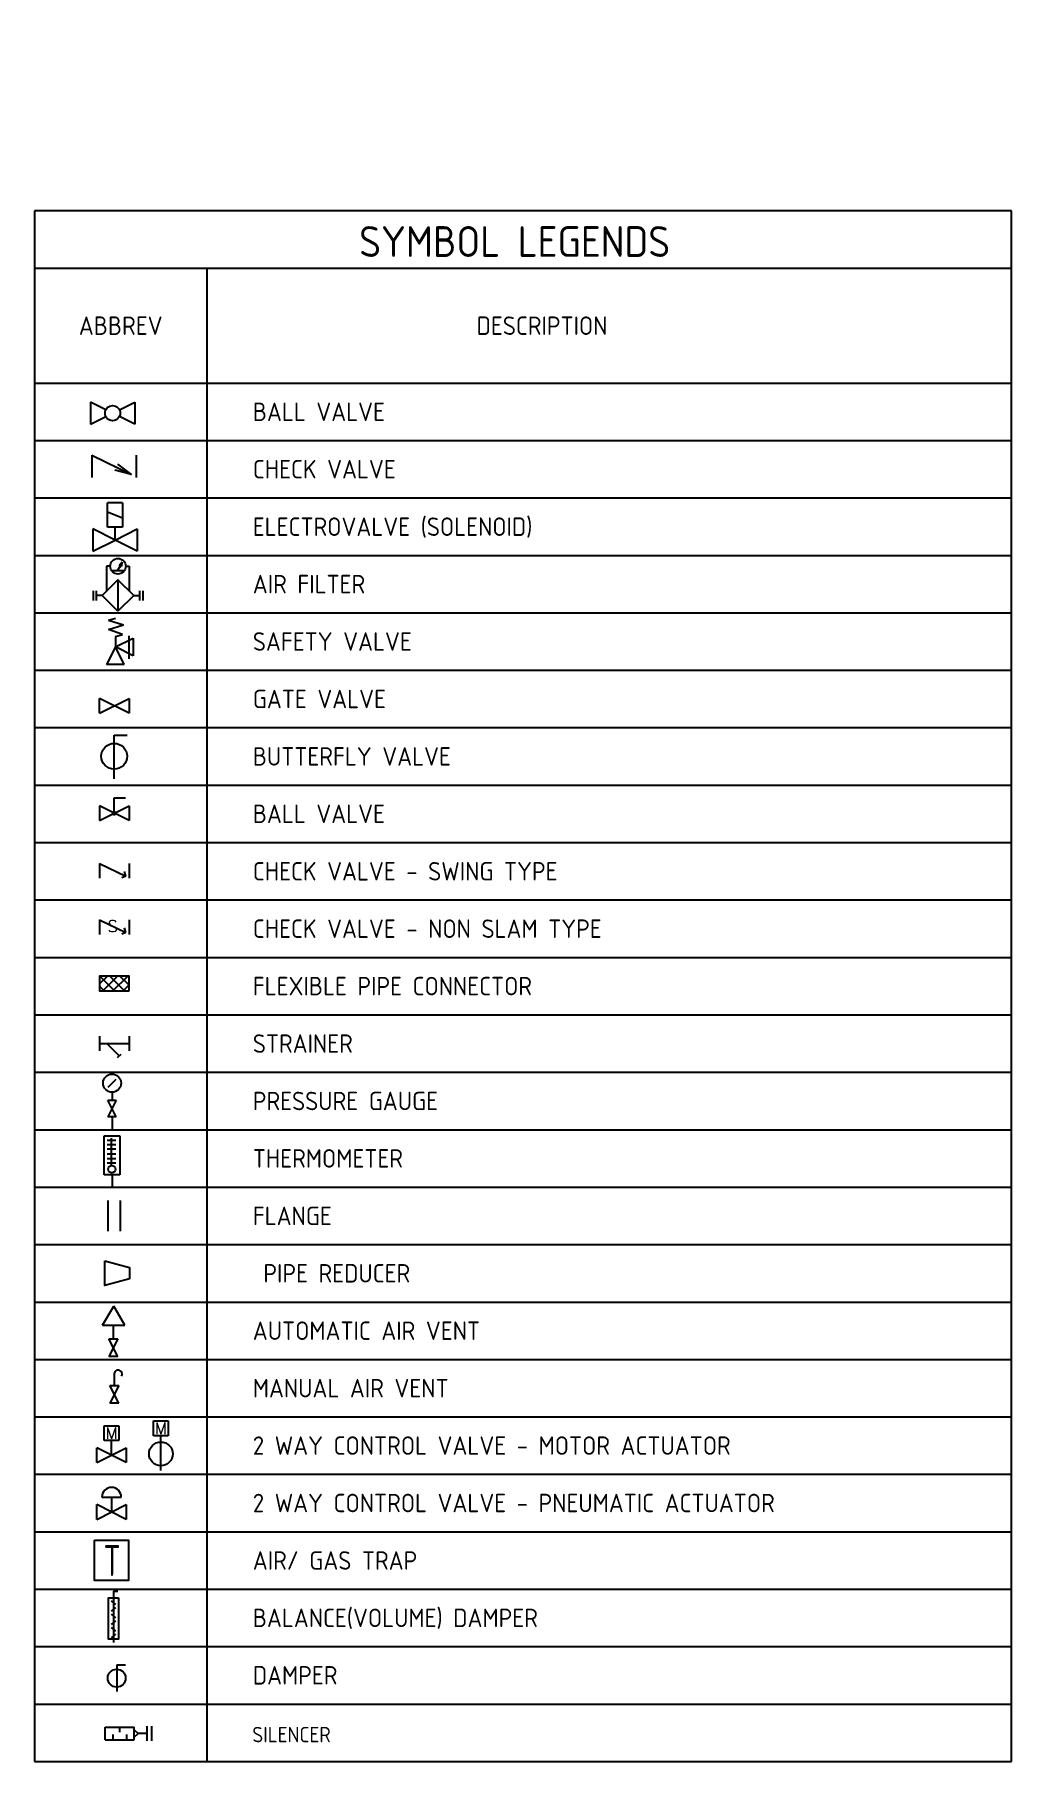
# Model space of a CAD drawing. Header units: millimetres. Extents: x -418 to 883, y -30 to 1351.
# Drawn here: x 724.6 to 883.3, y 306.1 to 586.7 of the extents above; entities that cross this region are included whole.
import ezdxf
from ezdxf.enums import TextEntityAlignment as Align

# ---------------------------------------------------------------- set-up
doc = ezdxf.new("R2010")
doc.units = ezdxf.units.MM
doc.header["$LTSCALE"] = 10
doc.layers.get('defpoints').update_dxf_attribs({"color": 1})
for name, color, linetype in [('M-FM-LINE1', 1, 'Continuous'), ('M-FM-LINE2', 2, 'Continuous'), ('M-FM-LINE7', 7, 'Continuous'), ('M-FM-TTL', 6, 'Continuous'), ('M-FM-TXT', 3, 'Continuous'), ('U-CDA-EQ', 22, 'Continuous'), ('U-CDA-V', 2, 'Continuous'), ('U-CW-TXT', 3, 'Continuous'), ('U-PCDA-VALVE', 3, 'Continuous')]:
    doc.layers.add(name, color=color, linetype=linetype)
doc.styles.add('AA-TXT', font='isocp.shx', dxfattribs={"bigfont": 'chineset.shx'})
doc.styles.add('STDTEXT', font='complex.shx', dxfattribs={"bigfont": 'chineset.shx'})

msp = doc.modelspace()

# ---------------------------------------------------------------- texts
at = {"layer": 'M-FM-LINE2', "style": 'STDTEXT'}
for s, p in [('S', (737.25, 441.8)), ('M', (737.07, 359.42)), ('M', (745.09, 360.19))]:
    msp.add_text(s, height=1.87, dxfattribs=at).set_placement(p, align=Align.MIDDLE)
at = {"layer": 'M-FM-LINE2', "style": 'AA-TXT', "width": 0.8}
msp.add_text('T', height=5, dxfattribs=at).set_placement((737.15, 338.72), align=Align.MIDDLE)
at = {"layer": 'M-FM-TTL', "style": 'AA-TXT'}
msp.add_text('SYMBOL LEGENDS', height=5, dxfattribs=at).set_placement((802.58, 553.07), align=Align.MIDDLE)
at = {"layer": 'M-FM-TXT', "style": 'AA-TXT'}
for s, p in [('ABBREV', (738.56, 539.39)), ('DESCRIPTION', (807.03, 539.39))]:
    msp.add_text(s, height=3, dxfattribs=at).set_placement(p, align=Align.MIDDLE)
for s, p in [('BALL VALVE', (760.03, 525.39)), ('CHECK VALVE', (760.03, 516.06)), ('ELECTROVALVE (SOLENOID)', (760.03, 506.72)), ('AIR FILTER', (760.03, 497.39)), ('SAFETY VALVE', (760.03, 488.06)), ('GATE VALVE', (760.03, 478.72)), ('BUTTERFLY VALVE', (760.03, 469.39)), ('BALL VALVE', (760.03, 460.06)), ('CHECK VALVE - SWING TYPE', (760.03, 450.72)), ('CHECK VALVE - NON SLAM TYPE', (760.03, 441.39)), ('FLEXIBLE PIPE CONNECTOR', (760.03, 432.06)), ('STRAINER', (760.03, 422.72)), ('PRESSURE GAUGE', (760.03, 413.39)), ('THERMOMETER', (760.03, 404.06)), ('FLANGE', (760.03, 394.72)), (' PIPE REDUCER', (760.03, 385.39)), ('AUTOMATIC AIR VENT ', (760.03, 376.06)), ('MANUAL AIR VENT', (760.03, 366.72)), ('2 WAY CONTROL VALVE - MOTOR ACTUATOR  ', (760.03, 357.39)), ('2 WAY CONTROL VALVE - PNEUMATIC ACTUATOR  ', (760.03, 348.06)), ('AIR/ GAS TRAP', (760.03, 338.72)), ('BALANCE(VOLUME) DAMPER', (760.03, 329.39)), ('DAMPER', (760.03, 320.06))]:
    msp.add_text(s, height=3, dxfattribs=at).set_placement(p, align=Align.MIDDLE_LEFT)
at = {"layer": 'U-CW-TXT', "style": 'AA-TXT'}
msp.add_text('SILENCER', height=2.5, dxfattribs=at).set_placement((759.95, 309.17))

# ---------------------------------------------------------------- blocks, each defined once
blk = doc.blocks.new('MA20D1')
at = {"linetype": 'ByBlock'}
for p, q in [((-0.5, -0.25), (-0.5, 0.25)), ((-0.5, -0.25), (0.5, 0.25)), ((0.5, -0.25), (-0.5, 0.25)), ((0.5, 0.25), (0.5, -0.25))]:
    blk.add_line(p, q, dxfattribs=at)
blk = doc.blocks.new('MC23DA')
at = {"linetype": 'ByBlock'}
for p, q in [((-0.5, 0.25), (-0.5, -0.25)), ((-0.5, 0.25), (-0.5, 0)), ((-0.5, 0), (-0.5, -0.25)), ((-0.5, 0), (0.5, 0)), ((-0.25, 0), (0.17, -0.42)), ((0.5, 0.25), (0.5, -0.25)), ((0.5, 0.25), (0.5, -0.25)), ((0.112, -0.48), (0.229, -0.361))]:
    blk.add_line(p, q, dxfattribs=at)
blk = doc.blocks.new('MB23DA')
at = {"linetype": 'ByBlock'}
for p, q in [((-0.5, 0.25), (0.394, -0.184)), ((-0.5, 0.25), (-0.5, -0.25)), ((0.5, 0.25), (0.5, -0.25)), ((0.394, -0.184), (0.261, -0.243)), ((0.394, -0.184), (0.352, -0.024))]:
    blk.add_line(p, q, dxfattribs=at)
blk = doc.blocks.new('BASEVALV', base_point=(23.75, 10.688))
for p, q in [((24, 10.625), (23.75, 10.75)), ((23.75, 10.625), (24, 10.75)), ((23.75, 10.75), (23.75, 10.625)), ((24, 10.75), (24, 10.625))]:
    blk.add_line(p, q)
blk = doc.blocks.new('MA21D1')
at = {"linetype": 'ByBlock'}
for points, const_width in [([(0, 0, 1), (0, 0, 1)], 0.25), ([(-0.045, -0.027, -1.665896), (0.037, -0.027, -1.665896)], 0.072), ([(-0.045, 0.02, 1.665896), (0.037, 0.02, 1.665896)], 0.072)]:
    blk.add_lwpolyline(points, format="xyb", dxfattribs=dict(at, const_width=const_width))
at = {"linetype": 'ByBlock', "xscale": 4, "yscale": 4, "zscale": 4}
blk.add_blockref('BASEVALV', (-0.5, 0), dxfattribs=at)
blk = doc.blocks.new('A$C5D640173')
at = {"layer": 'U-CDA-V'}
for p, q in [((0, 0), (0, 2.72)), ((0.88, 0), (0.88, 2.72))]:
    blk.add_line(p, q, dxfattribs=at)

# ---------------------------------------------------------------- hatches: boundary and pattern name
at = {"layer": 'M-FM-LINE2'}
h = msp.add_hatch(dxfattribs=at)
h.set_pattern_fill('ANSI37', color=1, scale=9.333333, style=0)
h.set_pattern_definition([(45, (253.1694, 120.4041), (-0.824958, 0.824958), []), (135, (253.1694, 120.4041), (-0.824958, -0.824958), [])])
h.paths.add_polyline_path([(739.91, 431.29), (739.91, 433.69), (735.11, 433.69), (735.11, 431.29)])

# ---------------------------------------------------------------- linework, layer by layer
at = {"layer": 'defpoints'}
msp.add_point((750, 586.7), dxfattribs=at)
at = {"layer": 'M-FM-LINE1'}
for p, q in [((752.56, 548.72), (752.56, 306.06)), ((724.56, 520.72), (883.31, 520.72)), ((724.56, 511.39), (883.31, 511.39)), ((724.56, 502.06), (883.31, 502.06)), ((724.56, 492.72), (883.31, 492.72)), ((724.56, 483.39), (883.31, 483.39)), ((724.56, 474.06), (883.31, 474.06)), ((724.56, 464.72), (883.31, 464.72)), ((724.56, 455.39), (883.31, 455.39)), ((724.56, 446.06), (883.31, 446.06)), ((724.56, 436.72), (883.31, 436.72)), ((724.56, 427.39), (883.31, 427.39)), ((724.56, 418.06), (883.31, 418.06)), ((724.56, 408.72), (883.31, 408.72)), ((724.56, 399.39), (883.31, 399.39)), ((724.56, 390.06), (883.31, 390.06)), ((724.56, 380.72), (883.31, 380.72)), ((724.56, 371.39), (883.31, 371.39)), ((724.56, 362.06), (883.31, 362.06)), ((724.56, 352.72), (883.31, 352.72)), ((724.56, 343.39), (883.31, 343.39)), ((724.56, 334.06), (883.31, 334.06)), ((724.56, 324.72), (883.31, 324.72)), ((724.56, 315.39), (883.31, 315.39)), ((724.56, 315.39), (883.31, 315.39))]:
    msp.add_line(p, q, dxfattribs=at)
at = {"layer": 'M-FM-LINE2'}
for p, q in [((736.15, 525.73), (733.65, 526.98)), ((733.65, 526.98), (733.65, 523.38)), ((738.35, 525.73), (740.85, 526.98)), ((740.85, 526.98), (740.85, 523.38)), ((733.65, 523.38), (736.15, 524.63)), ((740.85, 523.38), (738.35, 524.63)), ((733.87, 518.34), (740.31, 515.22)), ((733.87, 518.34), (733.87, 514.74)), ((740.31, 515.22), (738.09, 516.88)), ((741.07, 518.34), (741.07, 514.74)), ((740.31, 515.22), (737.62, 515.93)), ((736.44, 506.63), (736.44, 510.58)), ((738.86, 510.58), (736.44, 510.58)), ((736.44, 509.14), (738.86, 508.14)), ((738.86, 510.58), (738.86, 506.63)), ((737.65, 504.55), (734.05, 506.35)), ((734.05, 506.35), (734.05, 502.75)), ((738.86, 506.63), (736.44, 506.63)), ((737.65, 504.55), (737.65, 506.63)), ((737.65, 504.55), (741.25, 506.35)), ((741.25, 506.35), (741.25, 502.75)), ((734.05, 502.75), (737.65, 504.55)), ((741.25, 502.75), (737.65, 504.55)), ((736.26, 500.29), (736.26, 496.23)), ((736.85, 500.29), (736.26, 500.29)), ((739.15, 499.57), (737.08, 499.57)), ((738.45, 500.29), (737.96, 499.57)), ((738.8, 500.93), (738.29, 500.38)), ((738.29, 500.38), (738.61, 500.2)), ((738.8, 500.93), (738.61, 500.2)), ((739.38, 500.29), (739.96, 500.29)), ((739.96, 500.29), (739.96, 496.23)), ((738.11, 498.08), (735.56, 495.52)), ((740.67, 495.52), (738.11, 498.08)), ((738.11, 498.08), (738.11, 492.97)), ((735.56, 495.52), (734.59, 495.52)), ((738.11, 492.97), (735.56, 495.52)), ((740.67, 495.52), (738.11, 492.97)), ((740.67, 495.52), (741.64, 495.52)), ((736.58, 491.54), (737.7, 491.88)), ((736.58, 491.54), (739, 490.77)), ((736.58, 490.01), (739, 490.77)), ((738.84, 489.22), (736.58, 490.01)), ((737.71, 488.89), (738.84, 489.22)), ((737.71, 488.89), (737.71, 487.18)), ((737.71, 487.18), (740.59, 488.62)), ((739.88, 488.98), (739.88, 485.26)), ((740.59, 488.62), (740.59, 485.74)), ((737.71, 487.18), (736.27, 484.3)), ((739.15, 484.3), (737.71, 487.18)), ((740.59, 485.74), (737.71, 487.18)), ((739.15, 484.3), (736.27, 484.3)), ((737.51, 465.73), (737.51, 472.86)), ((737.51, 472.86), (739.6, 472.86)), ((737.51, 460.17), (737.51, 462.64)), ((737.51, 462.64), (739.36, 462.64)), ((735.11, 442.85), (739.4, 440.76)), ((735.11, 442.85), (735.11, 440.45)), ((735.11, 442.85), (735.11, 441.65)), ((735.11, 441.65), (735.11, 440.45)), ((739.4, 440.76), (738.76, 440.48)), ((739.4, 440.76), (739.2, 441.53)), ((739.91, 442.85), (739.91, 440.45)), ((739.91, 442.85), (739.91, 440.45)), ((736.53, 415.65), (737.8, 416.93)), ((737.16, 414.82), (737.16, 413.5)), ((737.16, 410.79), (737.16, 408.88)), ((735.9, 401.37), (735.9, 407.74)), ((735.9, 407.74), (738.43, 407.74)), ((738.43, 407.74), (738.43, 401.37)), ((738.43, 401.37), (735.9, 401.37)), ((737.16, 401.37), (737.16, 399.46)), ((736.45, 397.21), (736.45, 392.24)), ((738.47, 397.21), (738.47, 392.24)), ((735.62, 376.94), (737.42, 380.06)), ((739.22, 376.94), (737.42, 380.06)), ((735.62, 376.94), (739.22, 376.94)), ((737.37, 374.76), (737.37, 376.94)), ((737.51, 369.02), (737.51, 367.14)), ((735.87, 360.62), (738.27, 360.62)), ((735.87, 358.22), (735.87, 360.62)), ((738.27, 360.62), (738.27, 358.22)), ((743.89, 361.39), (746.29, 361.39)), ((743.89, 358.99), (743.89, 361.39)), ((746.29, 361.39), (746.29, 358.99)), ((738.27, 358.22), (735.87, 358.22)), ((737.07, 355.82), (737.07, 358.22)), ((746.29, 358.99), (743.89, 358.99)), ((745.09, 353.32), (745.09, 358.99)), ((745.09, 358.99), (745.09, 358.99)), ((735.5, 349.01), (738.64, 349.01)), ((737.07, 349.01), (737.07, 346.59))]:
    msp.add_line(p, q, dxfattribs=at)
at = {"layer": 'M-FM-LINE2', "color": 1}
for p, q in [((736.36, 407.02), (737.79, 407.02)), ((737.07, 402.91), (737.07, 407.36)), ((736.36, 406.31), (737.79, 406.31)), ((736.36, 405.6), (737.79, 405.6)), ((736.36, 404.83), (737.79, 404.83)), ((736.36, 404.07), (737.79, 404.07)), ((736.36, 403.36), (737.79, 403.36)), ((737.11, 402.91), (737.07, 402.91))]:
    msp.add_line(p, q, dxfattribs=at)
at = {"layer": 'M-FM-LINE2'}
for points in [[(739.91, 431.29), (739.91, 433.69), (735.11, 433.69), (735.11, 431.29)], [(736, 387.39), (740, 386.31), (740, 384.47), (736, 383.39)], [(734.31, 342), (739.81, 342), (739.81, 335.46), (734.31, 335.46)]]:
    msp.add_lwpolyline(points, close=True, dxfattribs=at)
for centre, radius in [((737.25, 525.18), 1.23), ((738.11, 500.29), 1.26), ((737.51, 469.41), 2.1), ((737.16, 416.29), 1.47), ((745.09, 356.04), 1.93)]:
    msp.add_circle(centre, radius, dxfattribs=at)
at = {"layer": 'M-FM-LINE2', "color": 1}
msp.add_circle((737.11, 402.32), 0.593, dxfattribs=at)
at = {"layer": 'M-FM-LINE2'}
for centre, radius, start in [((738.15, 369.02), 0.641, 328.9149), ((737.08, 349.01), 1.58, 0)]:
    msp.add_arc(centre, radius, start, 180, dxfattribs=at)
msp.add_solid([(738.8, 500.93), (738.61, 500.2), (738.29, 500.38)], dxfattribs=at)
at = {"layer": 'M-FM-LINE7'}
for p, q in [((724.56, 558.06), (724.56, 306.06)), ((883.31, 558.06), (724.56, 558.06)), ((883.31, 306.06), (883.31, 558.06)), ((724.56, 548.72), (883.31, 548.72)), ((724.56, 530.06), (883.31, 530.06)), ((724.56, 306.06), (883.31, 306.06))]:
    msp.add_line(p, q, dxfattribs=at)
at = {"layer": 'U-CDA-EQ'}
for p, q in [((736.03, 309.59), (736.03, 311.61)), ((736.03, 311.61), (740.73, 311.61)), ((738.38, 311.61), (738.38, 310.82)), ((740.73, 309.59), (740.73, 311.61)), ((742.78, 311.82), (742.78, 309.39)), ((743.57, 311.82), (743.57, 309.39)), ((736.03, 309.59), (740.73, 309.59)), ((737.27, 310.44), (737.27, 309.59)), ((739.49, 310.44), (739.49, 309.59)), ((740.73, 311.21), (741.39, 310.6)), ((740.73, 310), (741.39, 310.6)), ((742.78, 310.6), (741.39, 310.6))]:
    msp.add_line(p, q, dxfattribs=at)
at = {"layer": 'U-PCDA-VALVE'}
for p, q in [((737.02, 332.16), (737.74, 331.55)), ((737.38, 333.75), (737.38, 325.37)), ((737.38, 333.75), (738.09, 333.75)), ((737.74, 331.08), (737.02, 330.47)), ((737.02, 330), (737.74, 329.39)), ((737.74, 328.92), (737.02, 328.31)), ((737.02, 327.84), (737.74, 327.23)), ((737.74, 326.76), (737.02, 326.15)), ((737.91, 321.76), (737.91, 317.44)), ((737.91, 321.76), (739.35, 321.76))]:
    msp.add_line(p, q, dxfattribs=at)
msp.add_lwpolyline([(738.19, 332.66), (738.19, 325.91), (736.57, 325.91), (736.57, 332.66)], close=True, dxfattribs=at)
at = {"layer": 'U-PCDA-VALVE', "const_width": 0.09}
for points in [[(737.33, 331.85, 1), (737.42, 331.85, 1)], [(737.33, 330.77, 1), (737.42, 330.77, 1)], [(737.33, 329.69, 1), (737.42, 329.69, 1)], [(737.33, 328.61, 1), (737.42, 328.61, 1)], [(737.33, 327.53, 1), (737.42, 327.53, 1)], [(737.33, 326.45, 1), (737.42, 326.45, 1)]]:
    msp.add_lwpolyline(points, format="xyb", close=True, dxfattribs=at)
at = {"layer": 'U-PCDA-VALVE'}
msp.add_circle((737.91, 319.6), 1.45, dxfattribs=at)

# ---------------------------------------------------------------- block references
at = {"layer": 'M-FM-LINE2'}
for name, p, xscale, yscale, zscale, rotation in [('A$C5D640173', (734.59, 496.32), 0.5831999999999606, 0.5831999999999606, 0.5831999999999606, 180), ('A$C5D640173', (742.15, 496.32), 0.5831999999999606, 0.5831999999999606, 0.5831999999999606, 180), ('MA20D1', (737.51, 477.6), 4.800600000000038, 4.800600000000038, 4.800600000000038, 3.059393280126042e-06), ('MA21D1', (737.51, 460.17), 4.800600000000038, 4.800600000000038, 4.800600000000038, 3.059395993860154e-06), ('MA20D1', (737.16, 412.15), 2.709811183099425, 2.709811183099425, 2.709811183099425, 90.00000382424236), ('MA20D1', (737.37, 373.32), 2.880359999999883, 2.880359999999883, 2.880359999999883, 90.00000076484787), ('MA20D1', (737.51, 365.7), 2.880359999999883, 2.880359999999883, 2.880359999999883, 90.00000076484787)]:
    msp.add_blockref(name, p, dxfattribs=dict(at, xscale=xscale, yscale=yscale, zscale=zscale, rotation=rotation))
at = {"layer": 'M-FM-LINE2', "xscale": 4.800600000000031, "yscale": 4.800600000000031, "zscale": 4.800600000000031}
for name, p in [('MB23DA', (737.51, 450.8)), ('MC23DA', (737.51, 422.75)), ('MA20D1', (737.07, 355.82)), ('MA20D1', (737.07, 346.59))]:
    msp.add_blockref(name, p, dxfattribs=at)

msp.set_redraw_order([(e.dxf.handle, doc.entitydb.next_handle()) for e in msp.query("TEXT MTEXT ATTDEF DIMENSION ARC_DIMENSION")])  # texts and dimensions are drawn at this point

doc.saveas('drawing.dxf')
